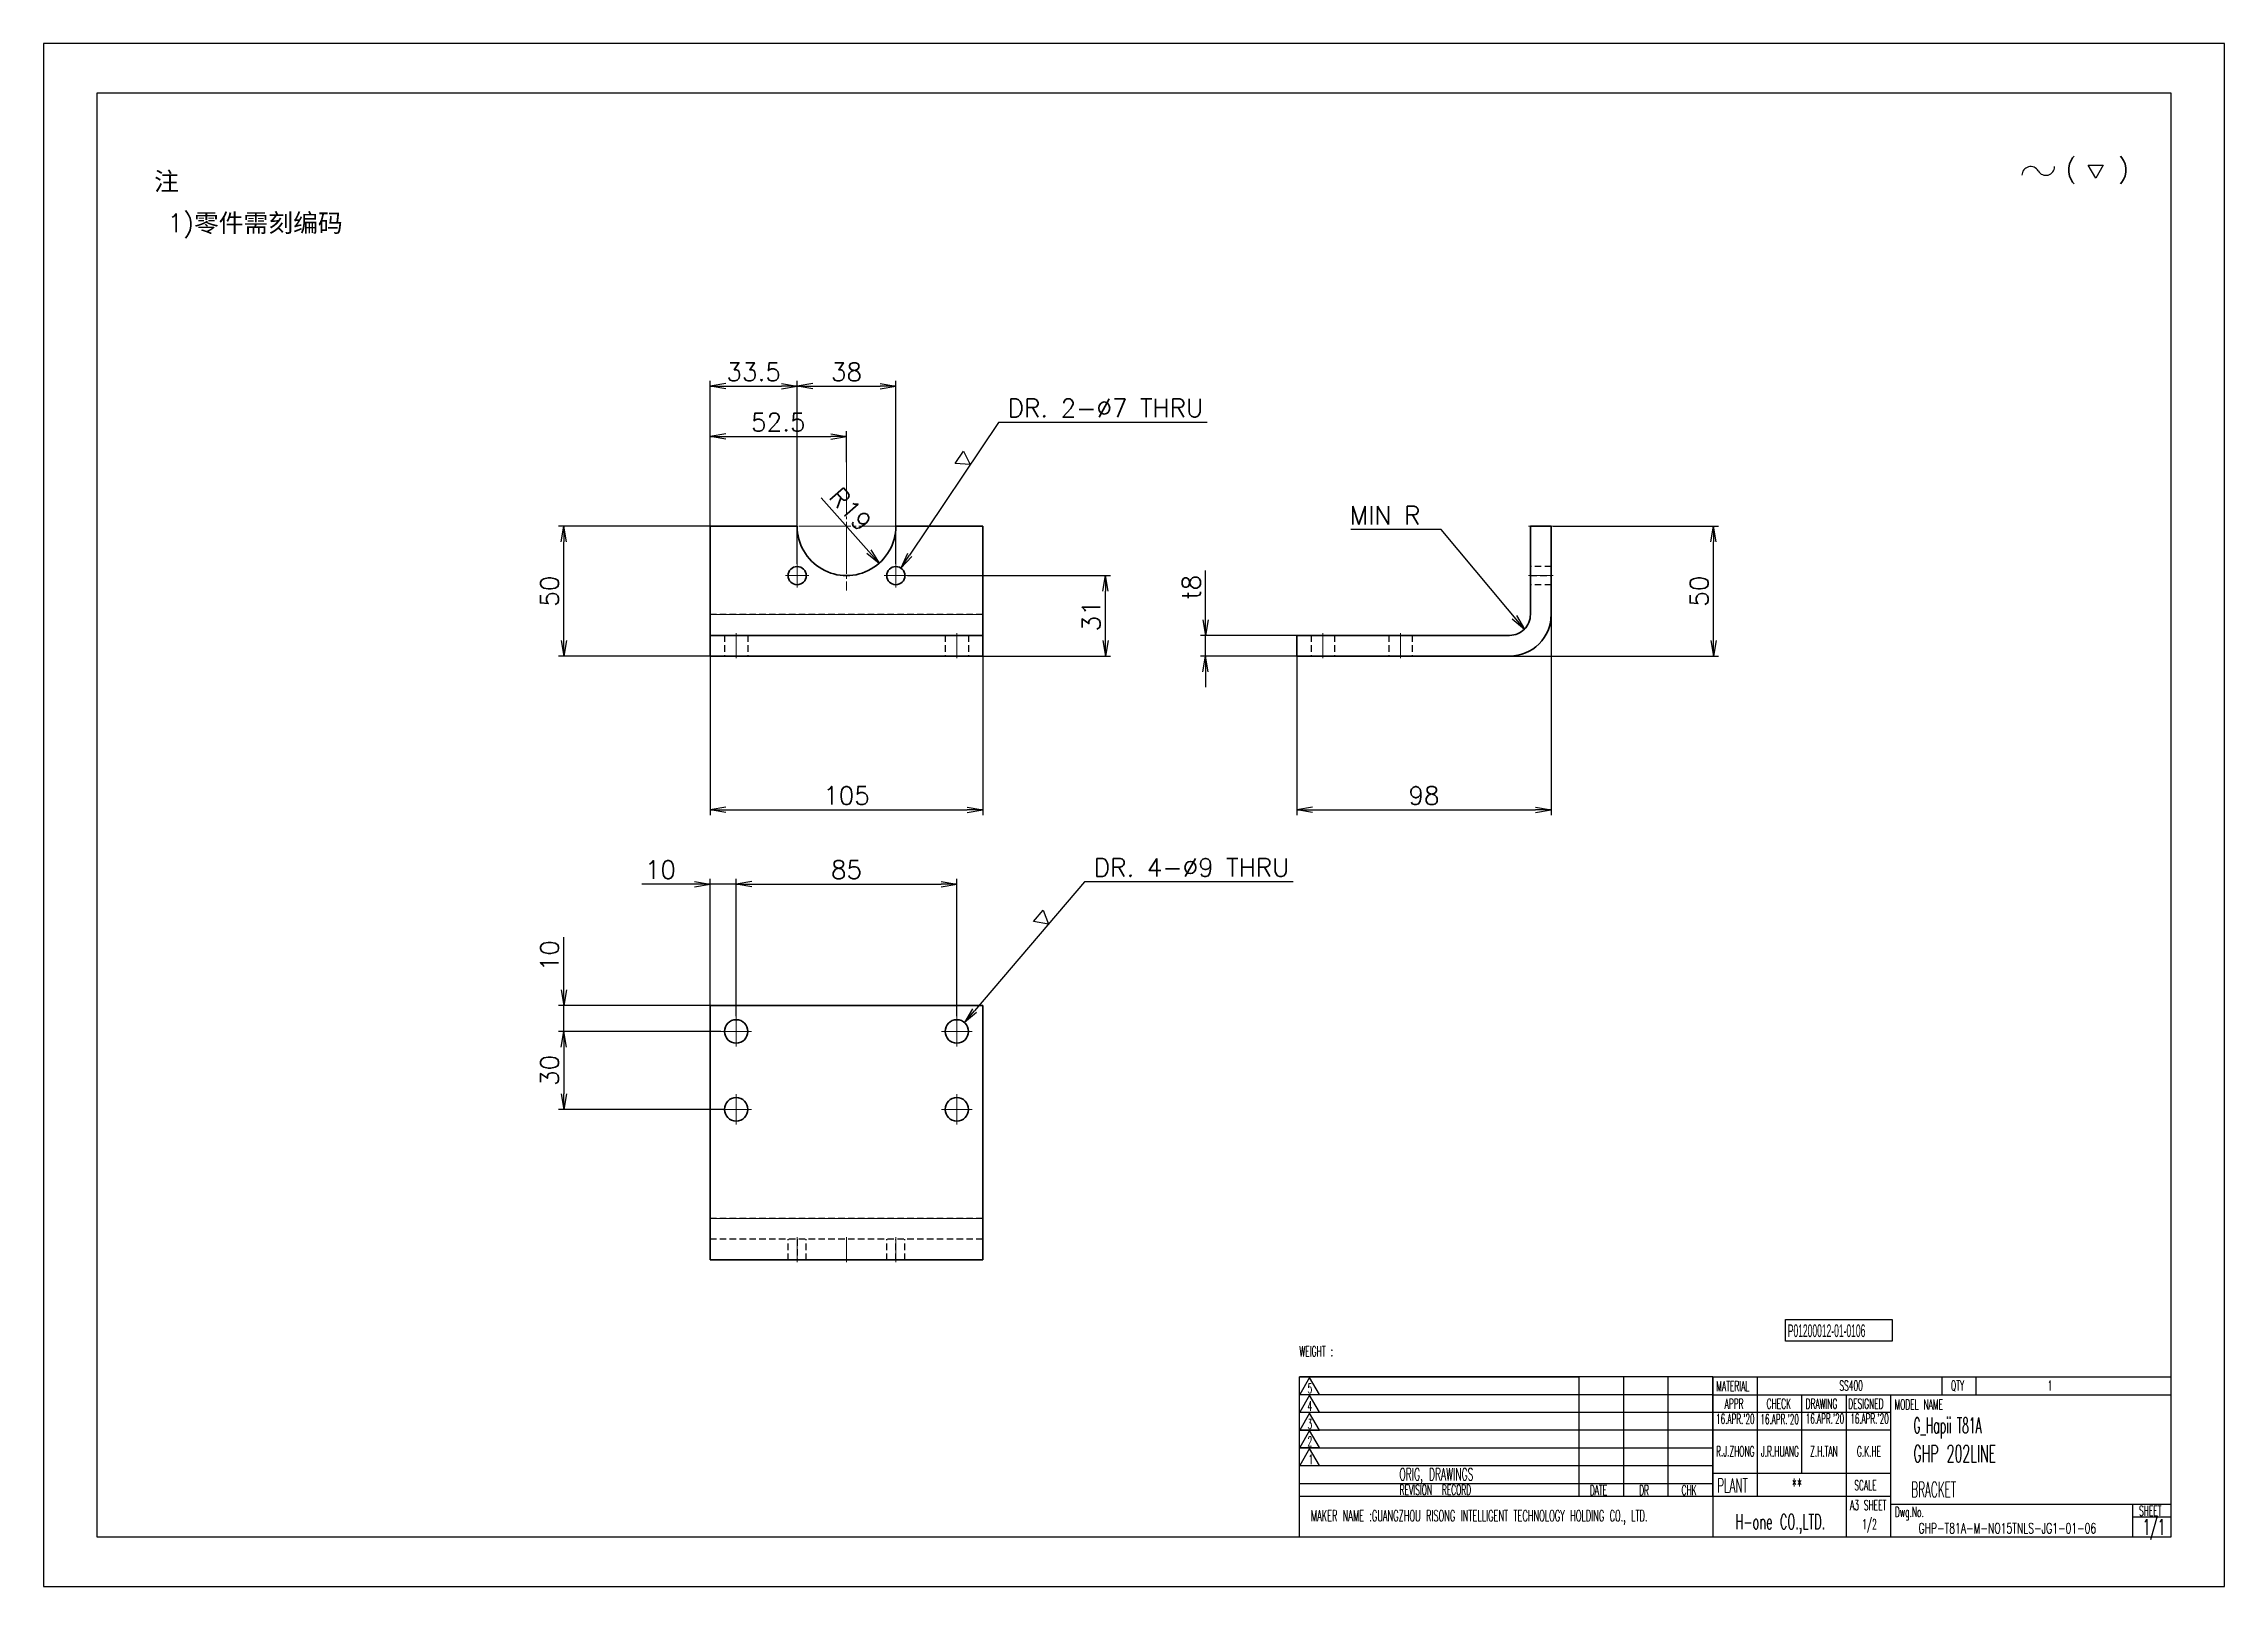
# Model space of a CAD drawing. Header units: millimetres. Extents: x -10155 to 20189, y -25550 to -22580.
# Drawn here: x 3480 to 4320, y -25548 to -24954 of the extents above; entities that cross this region are included whole.
import ezdxf
from ezdxf.enums import TextEntityAlignment as Align

# ---------------------------------------------------------------- set-up
doc = ezdxf.new("R2010")
doc.units = ezdxf.units.MM
doc.linetypes.add('CENTER-HOKUTO', pattern=[23, 20, -1, 1, -1])
doc.linetypes.add('HIDDEN-HOKUTO', pattern=[3.8, 2.5, -1.3])
doc.layers.add('AM_7', color=2, linetype='CENTER-HOKUTO', lineweight=30)
doc.layers.add('AM_HID', color=1, linetype='HIDDEN-HOKUTO', lineweight=25)
doc.layers.add('title_frame', color=7, linetype='Continuous')
doc.layers.add('word_dim', color=253, linetype='Continuous')
doc.styles.add('MX_NOTE_STANDARD', font='txt.shx', dxfattribs={"bigfont": 'bigfont.shx'})
doc.styles.get("Standard").update_dxf_attribs({"font": 'romans.shx', "bigfont": 'bigfont.shx'})
doc.dimstyles.new('RS1-2', dxfattribs={"dimscale": 2, "dimtxt": 3.5, "dimasz": 3, "dimexe": 1, "dimexo": 0, "dimgap": 1, "dimtad": 3, "dimdsep": 46, "dimtxsty": 'Standard', "dimblk1": 'OPEN', "dimblk2": 'OPEN', "dimsah": 1, "dimcen": 0, "dimclrd": 256, "dimclre": 256, "dimclrt": 3, "dimazin": 2, "dimtfac": 1, "dimtmove": 0, "dimatfit": 3, "dimldrblk": 'OPEN', "dimfxl": 0, "dimtolj": 1, "dimtzin": 0, "dimarcsym": 0})

msp = doc.modelspace()

# ---------------------------------------------------------------- texts
at = {"ltscale": 2, "char_height": 7, "attachment_point": 1}
for s, insert, width in [('{\\fSimSun|b0|i0|c134|p2;\\C3;注}', (3522.551, -25003.049), 20.72938), ('{\\Fromans,bigfont|c134;\\C3;1)\\fSimSun|b0|i0|c134|p2;零件需刻编码}', (3527.682, -25019.065), 193.81227)]:
    msp.add_mtext(s, dxfattribs=dict(at, insert=insert, width=width))
at = {"linetype": 'Continuous', "insert": (4200.272, -25486.57), "char_height": 6, "width": 101.8, "attachment_point": 4}
msp.add_mtext('{\\W0.5;\\C3;G_Hapii T81A}', dxfattribs=at)
at = {"color": 3, "linetype": 'Continuous', "insert": (4202.166, -25523.146), "char_height": 4, "width": 92.82843, "attachment_point": 1}
msp.add_mtext('{\\W0.65;GHP-T81A-M-NO15TNLS-JG1-01-06}', dxfattribs=at)
at = {"layer": 'title_frame', "color": 3, "style": 'MX_NOTE_STANDARD'}
for s, height, width, p in [('WEIGHT :', 3.92, 0.545, (3963.716, -25458.978)), ('MATERIAL', 3.8667, 0.545, (4124.262, -25472.333)), ('SS400', 3.8667, 0.545, (4171.665, -25472.166)), ('QTY', 3.8667, 0.545, (4214.664, -25472.166)), ('1', 3.867, 0.545, (4251.92, -25472.166)), ('5', 3.759, 0.545, (3966.838, -25473.181)), ('4', 3.759, 0.545, (3966.838, -25479.997)), ('APPR', 3.8667, 0.545, (4127.453, -25479.137)), ('CHECK', 3.8667, 0.545, (4143.645, -25479.137)), ('DRAWING', 3.8667, 0.545, (4158.684, -25479.137)), ('DESIGNED', 3.8667, 0.545, (4175.067, -25479.137)), ('MODEL NAME', 3.8667, 0.545, (4192.924, -25479.432)), ('3', 3.759, 0.545, (3966.838, -25486.915)), ("16.APR.'20", 3.8, 0.5341, (4124.212, -25484.963)), ("16.APR.'20", 3.8, 0.5341, (4141.269, -25485.05)), ("16.APR.'20", 3.8, 0.5341, (4158.734, -25484.831)), ("16.APR.'20", 3.8, 0.5341, (4175.884, -25484.831)), ('2', 3.759, 0.545, (3966.838, -25493.604)), ('GHP 202LINE', 6.6, 0.5341, (4200.195, -25499.708)), ('1', 3.759, 0.545, (3967.231, -25500.522)), ('ORIG, DRAWINGS', 4.72595, 0.545, (4002.216, -25506.733)), ('REVISION  RECORD', 3.86669, 0.545, (4002.316, -25512.296)), ('DATE', 3.8667, 0.545, (4075.542, -25512.455)), ('DR', 3.8667, 0.545, (4094.53, -25512.476)), ('CHK', 3.8667, 0.545, (4110.884, -25512.41)), ('PLANT', 5.3704, 0.545, (4124.59, -25511.422)), ('**', 5.3704, 0.545, (4153.304, -25511.422)), ('SCALE', 3.8667, 0.545, (4177.419, -25510.541)), ('BRACKET', 5.88, 0.5, (4199.368, -25513.192)), ('MAKER NAME :GUANGZHOU RISONG INTELLIGENT TECHNOLOGY HOLDING CO., LTD.', 4.32, 0.5341, (3968.116, -25522.478)), ('A3 SHEET', 3.8667, 0.545, (4175.777, -25518.176)), ('Dwg.No.', 3.8667, 0.545, (4193.096, -25520.814)), ('SHEET', 3.8667, 0.545, (4287.098, -25520.355)), ('H-one CO.,LTD.', 5.88, 0.545, (4131.63, -25525.573)), ('1/2', 3.8667, 0.545, (4180.481, -25525.535)), ('1/1', 6, 0.5341, (4288.532, -25527.659))]:
    msp.add_text(s, height=height, dxfattribs=dict(at, width=width)).set_placement(p)
at = {"layer": 'title_frame', "color": 3, "style": 'MX_NOTE_STANDARD', "width": 0.5341}
for s, p in [('R.J.ZHONG', (4131.582, -25498.701)), ('J.R.HUANG', (4148.772, -25498.744)), ('Z.H.TAN', (4165.731, -25498.737)), ('G.K.HE', (4183.072, -25498.744))]:
    msp.add_text(s, height=3.9456, dxfattribs=at).set_placement(p, align=Align.BOTTOM_CENTER)
at = {"layer": 'title_frame', "color": 3, "insert": (4151.801, -25446.652), "char_height": 4.9, "width": 8.2214, "attachment_point": 1, "style": 'MX_NOTE_STANDARD'}
msp.add_mtext('{\\f3 of 9 Barcode|b0|i0|c0|p82;\\W0.5;P01200012-\\f3 of 9 Barcode|b0|i0|c134|p82;01-0106}', dxfattribs=at)
at = {"layer": 'word_dim', "color": 3, "linetype": 'Continuous', "ltscale": 2, "insert": (4010.299, -25138.66), "char_height": 7, "width": 71.36262, "attachment_point": 9}
msp.add_mtext('\\PMIN R', dxfattribs=at)

# ---------------------------------------------------------------- blocks, each defined once
blk = doc.blocks.new('shiage0')
at = {"layer": 'word_dim', "color": 3, "linetype": 'Continuous'}
for centre, start, end in [((1.69, 0), 30, 180), ((4.61, 1.69), 210, 0)]:
    blk.add_arc(centre, 1.69, start, end, dxfattribs=at)
blk = doc.blocks.new('12')
at = {"layer": 'title_frame', "color": 3, "linetype": 'Continuous'}
blk.add_lwpolyline([(20.46, 3.03), (19.01, 5.53), (21.9, 5.53)], close=True, dxfattribs=at)
blk.add_blockref('shiage0', (6.23, 3.56), dxfattribs=at)
blk.add_text('(   )', height=3.5, dxfattribs=at).set_placement((14.64, 3.08))
blk = doc.blocks.new('_Open')
at = {"color": 0, "lineweight": -2}
for p, q in [((-1, 0.17), (0, 0)), ((-1, -0.17), (0, 0)), ((0, 0), (-1, 0))]:
    blk.add_line(p, q, dxfattribs=at)
blk = doc.blocks.new('*D391')
at = {"layer": 'DEFPOINTS', "color": 0, "linetype": 'Continuous', "ltscale": 2}
for p in [(4060.66, -25168.11), (3962.66, -25189.36), (4060.66, -25248.55)]:
    blk.add_point(p, dxfattribs=at)
at = {"layer": 'word_dim', "linetype": 'Continuous', "lineweight": -2, "ltscale": 2}
for p, q in [((4060.66, -25168.11), (4060.66, -25250.55)), ((3962.66, -25189.36), (3962.66, -25250.55)), ((3968.66, -25248.55), (4054.66, -25248.55))]:
    blk.add_line(p, q, dxfattribs=at)
at = {"layer": 'word_dim', "linetype": 'Continuous', "lineweight": -2, "ltscale": 2, "xscale": 6, "yscale": 6, "zscale": 6, "rotation": 180}
blk.add_blockref('_Open', (3962.66, -25248.55), dxfattribs=at)
at = {"layer": 'word_dim', "linetype": 'Continuous', "lineweight": -2, "ltscale": 2, "xscale": 6, "yscale": 6, "zscale": 6}
blk.add_blockref('_Open', (4060.66, -25248.55), dxfattribs=at)
at = {"layer": 'word_dim', "color": 3, "linetype": 'Continuous', "ltscale": 2, "insert": (4011.66, -25243.05), "char_height": 7, "attachment_point": 5}
blk.add_mtext('\\A1;98', dxfattribs=at)
blk = doc.blocks.new('*D392')
at = {"layer": 'DEFPOINTS', "color": 0, "linetype": 'Continuous', "ltscale": 2}
for p in [(3927.53, -25181.36), (3962.66, -25181.36), (3962.66, -25189.36)]:
    blk.add_point(p, dxfattribs=at)
at = {"layer": 'word_dim', "linetype": 'Continuous', "lineweight": -2, "ltscale": 2}
for p, q in [((3927.53, -25175.36), (3927.53, -25156.36)), ((3962.66, -25181.36), (3925.53, -25181.36)), ((3927.53, -25189.36), (3927.53, -25181.36)), ((3962.66, -25189.36), (3925.53, -25189.36)), ((3927.53, -25195.36), (3927.53, -25201.36))]:
    blk.add_line(p, q, dxfattribs=at)
at = {"layer": 'word_dim', "linetype": 'Continuous', "lineweight": -2, "ltscale": 2, "xscale": 6, "yscale": 6, "zscale": 6}
for p, rotation in [((3927.53, -25181.36), 270), ((3927.53, -25189.36), 90)]:
    blk.add_blockref('_Open', p, dxfattribs=dict(at, rotation=rotation))
at = {"layer": 'word_dim', "color": 3, "linetype": 'Continuous', "ltscale": 2, "insert": (3922.03, -25162.86), "char_height": 7, "attachment_point": 5, "rotation": 90}
blk.add_mtext('\\A1;t8', dxfattribs=at)
blk = doc.blocks.new('*D393')
at = {"layer": 'DEFPOINTS', "color": 0, "linetype": 'Continuous', "ltscale": 2}
for p in [(4061.46, -25139.36), (4123.17, -25139.36), (4035.02, -25189.36)]:
    blk.add_point(p, dxfattribs=at)
at = {"layer": 'word_dim', "linetype": 'Continuous', "lineweight": -2, "ltscale": 2}
for p, q in [((4061.46, -25139.36), (4125.17, -25139.36)), ((4123.17, -25183.36), (4123.17, -25145.36)), ((4035.02, -25189.36), (4125.17, -25189.36))]:
    blk.add_line(p, q, dxfattribs=at)
at = {"layer": 'word_dim', "linetype": 'Continuous', "lineweight": -2, "ltscale": 2, "xscale": 6, "yscale": 6, "zscale": 6}
for p, rotation in [((4123.17, -25139.36), 90), ((4123.17, -25189.36), 270)]:
    blk.add_blockref('_Open', p, dxfattribs=dict(at, rotation=rotation))
at = {"layer": 'word_dim', "color": 3, "linetype": 'Continuous', "ltscale": 2, "insert": (4117.67, -25164.36), "char_height": 7, "attachment_point": 5, "rotation": 90}
blk.add_mtext('\\A1;50', dxfattribs=at)
blk = doc.blocks.new('*D394')
at = {"layer": 'DEFPOINTS', "color": 0, "linetype": 'Continuous', "ltscale": 2}
for p in [(3736.72, -25189.36), (3841.72, -25189.36), (3841.72, -25248.55)]:
    blk.add_point(p, dxfattribs=at)
at = {"layer": 'word_dim', "linetype": 'Continuous', "lineweight": -2, "ltscale": 2}
for p, q in [((3736.72, -25189.36), (3736.72, -25250.55)), ((3841.72, -25189.36), (3841.72, -25250.55)), ((3742.72, -25248.55), (3835.72, -25248.55))]:
    blk.add_line(p, q, dxfattribs=at)
at = {"layer": 'word_dim', "linetype": 'Continuous', "lineweight": -2, "ltscale": 2, "xscale": 6, "yscale": 6, "zscale": 6, "rotation": 180}
blk.add_blockref('_Open', (3736.72, -25248.55), dxfattribs=at)
at = {"layer": 'word_dim', "linetype": 'Continuous', "lineweight": -2, "ltscale": 2, "xscale": 6, "yscale": 6, "zscale": 6}
blk.add_blockref('_Open', (3841.72, -25248.55), dxfattribs=at)
at = {"layer": 'word_dim', "color": 3, "linetype": 'Continuous', "ltscale": 2, "insert": (3789.22, -25243.05), "char_height": 7, "attachment_point": 5}
blk.add_mtext('\\A1;105', dxfattribs=at)
blk = doc.blocks.new('*D395')
at = {"layer": 'DEFPOINTS', "color": 0, "linetype": 'Continuous', "ltscale": 2}
for p in [(3680.35, -25139.36), (3736.72, -25139.36), (3736.72, -25189.36)]:
    blk.add_point(p, dxfattribs=at)
at = {"layer": 'word_dim', "linetype": 'Continuous', "lineweight": -2, "ltscale": 2}
for p, q in [((3736.72, -25139.36), (3678.35, -25139.36)), ((3680.35, -25183.36), (3680.35, -25145.36)), ((3736.72, -25189.36), (3678.35, -25189.36))]:
    blk.add_line(p, q, dxfattribs=at)
at = {"layer": 'word_dim', "linetype": 'Continuous', "lineweight": -2, "ltscale": 2, "xscale": 6, "yscale": 6, "zscale": 6}
for p, rotation in [((3680.35, -25139.36), 90), ((3680.35, -25189.36), 270)]:
    blk.add_blockref('_Open', p, dxfattribs=dict(at, rotation=rotation))
at = {"layer": 'word_dim', "color": 3, "linetype": 'Continuous', "ltscale": 2, "insert": (3674.85, -25164.36), "char_height": 7, "attachment_point": 5, "rotation": 90}
blk.add_mtext('\\A1;50', dxfattribs=at)
blk = doc.blocks.new('*D396')
at = {"layer": 'DEFPOINTS', "color": 0, "linetype": 'Continuous', "ltscale": 2}
for p in [(3812.77, -25158.36), (3888.96, -25158.36), (3841.72, -25189.36)]:
    blk.add_point(p, dxfattribs=at)
at = {"layer": 'word_dim', "linetype": 'Continuous', "lineweight": -2, "ltscale": 2}
for p, q in [((3812.77, -25158.36), (3890.96, -25158.36)), ((3888.96, -25183.36), (3888.96, -25164.36)), ((3841.72, -25189.36), (3890.96, -25189.36))]:
    blk.add_line(p, q, dxfattribs=at)
at = {"layer": 'word_dim', "linetype": 'Continuous', "lineweight": -2, "ltscale": 2, "xscale": 6, "yscale": 6, "zscale": 6}
for p, rotation in [((3888.96, -25158.36), 90), ((3888.96, -25189.36), 270)]:
    blk.add_blockref('_Open', p, dxfattribs=dict(at, rotation=rotation))
at = {"layer": 'word_dim', "color": 3, "linetype": 'Continuous', "ltscale": 2, "insert": (3883.46, -25173.86), "char_height": 7, "attachment_point": 5, "rotation": 90}
blk.add_mtext('\\A1;31', dxfattribs=at)
blk = doc.blocks.new('*D397')
at = {"layer": 'DEFPOINTS', "color": 0, "linetype": 'Continuous', "ltscale": 2}
for p in [(3770.22, -25085.43), (3736.72, -25139.36), (3770.22, -25153.81)]:
    blk.add_point(p, dxfattribs=at)
at = {"layer": 'word_dim', "linetype": 'Continuous', "lineweight": -2, "ltscale": 2}
for p, q in [((3736.72, -25139.36), (3736.72, -25083.43)), ((3742.72, -25085.43), (3764.22, -25085.43)), ((3770.22, -25153.81), (3770.22, -25083.43))]:
    blk.add_line(p, q, dxfattribs=at)
at = {"layer": 'word_dim', "linetype": 'Continuous', "lineweight": -2, "ltscale": 2, "xscale": 6, "yscale": 6, "zscale": 6, "rotation": 180}
blk.add_blockref('_Open', (3736.72, -25085.43), dxfattribs=at)
at = {"layer": 'word_dim', "linetype": 'Continuous', "lineweight": -2, "ltscale": 2, "xscale": 6, "yscale": 6, "zscale": 6}
blk.add_blockref('_Open', (3770.22, -25085.43), dxfattribs=at)
at = {"layer": 'word_dim', "color": 3, "linetype": 'Continuous', "ltscale": 2, "insert": (3753.47, -25079.93), "char_height": 7, "attachment_point": 5}
blk.add_mtext('\\A1;33.5', dxfattribs=at)
blk = doc.blocks.new('*D398')
at = {"layer": 'DEFPOINTS', "color": 0, "linetype": 'Continuous', "ltscale": 2}
for p in [(3808.22, -25085.43), (3770.22, -25153.81), (3808.22, -25153.81)]:
    blk.add_point(p, dxfattribs=at)
at = {"layer": 'word_dim', "linetype": 'Continuous', "lineweight": -2, "ltscale": 2}
for p, q in [((3770.22, -25153.81), (3770.22, -25083.43)), ((3776.22, -25085.43), (3802.22, -25085.43)), ((3808.22, -25153.81), (3808.22, -25083.43))]:
    blk.add_line(p, q, dxfattribs=at)
at = {"layer": 'word_dim', "linetype": 'Continuous', "lineweight": -2, "ltscale": 2, "xscale": 6, "yscale": 6, "zscale": 6, "rotation": 180}
blk.add_blockref('_Open', (3770.22, -25085.43), dxfattribs=at)
at = {"layer": 'word_dim', "linetype": 'Continuous', "lineweight": -2, "ltscale": 2, "xscale": 6, "yscale": 6, "zscale": 6}
blk.add_blockref('_Open', (3808.22, -25085.43), dxfattribs=at)
at = {"layer": 'word_dim', "color": 3, "linetype": 'Continuous', "ltscale": 2, "insert": (3789.22, -25079.93), "char_height": 7, "attachment_point": 5}
blk.add_mtext('\\A1;38', dxfattribs=at)
blk = doc.blocks.new('*D399')
at = {"layer": 'DEFPOINTS', "color": 0, "linetype": 'Continuous', "ltscale": 2}
for p in [(3789.22, -25104.79), (3789.22, -25114.66), (3736.72, -25139.36)]:
    blk.add_point(p, dxfattribs=at)
at = {"layer": 'word_dim', "linetype": 'Continuous', "lineweight": -2, "ltscale": 2}
for p, q in [((3736.72, -25139.36), (3736.72, -25102.79)), ((3742.72, -25104.79), (3783.22, -25104.79)), ((3789.22, -25114.66), (3789.22, -25102.79))]:
    blk.add_line(p, q, dxfattribs=at)
at = {"layer": 'word_dim', "linetype": 'Continuous', "lineweight": -2, "ltscale": 2, "xscale": 6, "yscale": 6, "zscale": 6, "rotation": 180}
blk.add_blockref('_Open', (3736.72, -25104.79), dxfattribs=at)
at = {"layer": 'word_dim', "linetype": 'Continuous', "lineweight": -2, "ltscale": 2, "xscale": 6, "yscale": 6, "zscale": 6}
blk.add_blockref('_Open', (3789.22, -25104.79), dxfattribs=at)
at = {"layer": 'word_dim', "color": 3, "linetype": 'Continuous', "ltscale": 2, "insert": (3762.97, -25099.29), "char_height": 7, "attachment_point": 5}
blk.add_mtext('\\A1;52.5', dxfattribs=at)
blk = doc.blocks.new('*D400')
at = {"layer": 'DEFPOINTS', "color": 0, "linetype": 'Continuous', "ltscale": 2}
for p in [(3789.22, -25139.36), (3801.87, -25153.54)]:
    blk.add_point(p, dxfattribs=at)
at = {"layer": 'word_dim', "linetype": 'Continuous', "lineweight": -2, "ltscale": 2}
blk.add_line((3779.46, -25128.42), (3797.88, -25149.06), dxfattribs=at)
at = {"layer": 'word_dim', "linetype": 'Continuous', "lineweight": -2, "ltscale": 2, "xscale": 6, "yscale": 6, "zscale": 6, "rotation": 311.7435902242366}
blk.add_blockref('_Open', (3801.87, -25153.54), dxfattribs=at)
at = {"layer": 'word_dim', "color": 3, "linetype": 'Continuous', "ltscale": 2, "insert": (3790.77, -25132.84), "char_height": 7, "attachment_point": 5, "rotation": 311.74359}
blk.add_mtext('\\A1;R19', dxfattribs=at)
blk = doc.blocks.new('*D401')
at = {"layer": 'DEFPOINTS', "color": 0, "linetype": 'Continuous', "ltscale": 2}
for p in [(3810.17, -25155.45), (3806.27, -25161.27)]:
    blk.add_point(p, dxfattribs=at)
at = {"layer": 'word_dim', "linetype": 'Continuous', "lineweight": -2, "ltscale": 2}
for p, q in [((3847.76, -25099.35), (3813.51, -25150.47)), ((3928.16, -25099.35), (3847.76, -25099.35))]:
    blk.add_line(p, q, dxfattribs=at)
at = {"layer": 'word_dim', "linetype": 'Continuous', "lineweight": -2, "ltscale": 2, "xscale": 6, "yscale": 6, "zscale": 6, "rotation": 236.1779043130994}
blk.add_blockref('_Open', (3810.17, -25155.45), dxfattribs=at)
at = {"layer": 'word_dim', "color": 3, "linetype": 'Continuous', "ltscale": 2, "insert": (3888.96, -25093.85), "char_height": 7, "attachment_point": 5}
blk.add_mtext('\\A1;DR. 2-∅7 THRU', dxfattribs=at)
blk = doc.blocks.new('shiage1')
at = {"layer": 'word_dim', "color": 3, "linetype": 'Continuous'}
for p, q in [((0, 0), (-1.44, 2.5)), ((-1.44, 2.5), (1.44, 2.5)), ((1.44, 2.5), (0, 0))]:
    blk.add_line(p, q, dxfattribs=at)
blk = doc.blocks.new('*D402')
at = {"layer": 'DEFPOINTS', "color": 0, "linetype": 'Continuous', "ltscale": 2}
for p in [(3746.72, -25277.11), (3736.72, -25323.87), (3746.72, -25328.02)]:
    blk.add_point(p, dxfattribs=at)
at = {"layer": 'word_dim', "linetype": 'Continuous', "lineweight": -2, "ltscale": 2}
for p, q in [((3736.72, -25323.87), (3736.72, -25275.11)), ((3746.72, -25328.02), (3746.72, -25275.11)), ((3730.72, -25277.11), (3710.39, -25277.11)), ((3746.72, -25277.11), (3736.72, -25277.11)), ((3752.72, -25277.11), (3758.72, -25277.11))]:
    blk.add_line(p, q, dxfattribs=at)
at = {"layer": 'word_dim', "linetype": 'Continuous', "lineweight": -2, "ltscale": 2, "xscale": 6, "yscale": 6, "zscale": 6}
blk.add_blockref('_Open', (3736.72, -25277.11), dxfattribs=at)
at = {"layer": 'word_dim', "linetype": 'Continuous', "lineweight": -2, "ltscale": 2, "xscale": 6, "yscale": 6, "zscale": 6, "rotation": 180}
blk.add_blockref('_Open', (3746.72, -25277.11), dxfattribs=at)
at = {"layer": 'word_dim', "color": 3, "linetype": 'Continuous', "ltscale": 2, "insert": (3717.55, -25271.61), "char_height": 7, "attachment_point": 5}
blk.add_mtext('\\A1;10', dxfattribs=at)
blk = doc.blocks.new('*D403')
at = {"layer": 'DEFPOINTS', "color": 0, "linetype": 'Continuous', "ltscale": 2}
for p in [(3831.72, -25277.11), (3746.72, -25328.02), (3831.72, -25328.02)]:
    blk.add_point(p, dxfattribs=at)
at = {"layer": 'word_dim', "linetype": 'Continuous', "lineweight": -2, "ltscale": 2}
for p, q in [((3746.72, -25328.02), (3746.72, -25275.11)), ((3831.72, -25328.02), (3831.72, -25275.11)), ((3752.72, -25277.11), (3825.72, -25277.11))]:
    blk.add_line(p, q, dxfattribs=at)
at = {"layer": 'word_dim', "linetype": 'Continuous', "lineweight": -2, "ltscale": 2, "xscale": 6, "yscale": 6, "zscale": 6, "rotation": 180}
blk.add_blockref('_Open', (3746.72, -25277.11), dxfattribs=at)
at = {"layer": 'word_dim', "linetype": 'Continuous', "lineweight": -2, "ltscale": 2, "xscale": 6, "yscale": 6, "zscale": 6}
blk.add_blockref('_Open', (3831.72, -25277.11), dxfattribs=at)
at = {"layer": 'word_dim', "color": 3, "linetype": 'Continuous', "ltscale": 2, "insert": (3789.22, -25271.61), "char_height": 7, "attachment_point": 5}
blk.add_mtext('\\A1;85', dxfattribs=at)
blk = doc.blocks.new('*D404')
at = {"layer": 'DEFPOINTS', "color": 0, "linetype": 'Continuous', "ltscale": 2}
for p in [(3736.72, -25323.87), (3680.35, -25333.87), (3740.87, -25333.87)]:
    blk.add_point(p, dxfattribs=at)
at = {"layer": 'word_dim', "linetype": 'Continuous', "lineweight": -2, "ltscale": 2}
for p, q in [((3680.35, -25317.87), (3680.35, -25297.53)), ((3736.72, -25323.87), (3678.35, -25323.87)), ((3680.35, -25333.87), (3680.35, -25323.87)), ((3740.87, -25333.87), (3678.35, -25333.87)), ((3680.35, -25339.87), (3680.35, -25345.87))]:
    blk.add_line(p, q, dxfattribs=at)
at = {"layer": 'word_dim', "linetype": 'Continuous', "lineweight": -2, "ltscale": 2, "xscale": 6, "yscale": 6, "zscale": 6}
for p, rotation in [((3680.35, -25323.87), 270), ((3680.35, -25333.87), 90)]:
    blk.add_blockref('_Open', p, dxfattribs=dict(at, rotation=rotation))
at = {"layer": 'word_dim', "color": 3, "linetype": 'Continuous', "ltscale": 2, "insert": (3674.85, -25304.7), "char_height": 7, "attachment_point": 5, "rotation": 90}
blk.add_mtext('\\A1;10', dxfattribs=at)
blk = doc.blocks.new('*D405')
at = {"layer": 'DEFPOINTS', "color": 0, "linetype": 'Continuous', "ltscale": 2}
for p in [(3740.87, -25333.87), (3680.35, -25363.87), (3742.22, -25363.87)]:
    blk.add_point(p, dxfattribs=at)
at = {"layer": 'word_dim', "linetype": 'Continuous', "lineweight": -2, "ltscale": 2}
for p, q in [((3740.87, -25333.87), (3678.35, -25333.87)), ((3680.35, -25339.87), (3680.35, -25357.87)), ((3742.22, -25363.87), (3678.35, -25363.87))]:
    blk.add_line(p, q, dxfattribs=at)
at = {"layer": 'word_dim', "linetype": 'Continuous', "lineweight": -2, "ltscale": 2, "xscale": 6, "yscale": 6, "zscale": 6}
for p, rotation in [((3680.35, -25333.87), 90), ((3680.35, -25363.87), 270)]:
    blk.add_blockref('_Open', p, dxfattribs=dict(at, rotation=rotation))
at = {"layer": 'word_dim', "color": 3, "linetype": 'Continuous', "ltscale": 2, "insert": (3674.85, -25348.87), "char_height": 7, "attachment_point": 5, "rotation": 90}
blk.add_mtext('\\A1;30', dxfattribs=at)
blk = doc.blocks.new('*D406')
at = {"layer": 'DEFPOINTS', "color": 0, "linetype": 'Continuous', "ltscale": 2}
for p in [(3834.64, -25330.45), (3828.8, -25337.29)]:
    blk.add_point(p, dxfattribs=at)
at = {"layer": 'word_dim', "linetype": 'Continuous', "lineweight": -2, "ltscale": 2}
for p, q in [((3880.94, -25276.23), (3838.54, -25325.88)), ((3961.34, -25276.23), (3880.94, -25276.23))]:
    blk.add_line(p, q, dxfattribs=at)
at = {"layer": 'word_dim', "linetype": 'Continuous', "lineweight": -2, "ltscale": 2, "xscale": 6, "yscale": 6, "zscale": 6, "rotation": 229.5066972334236}
blk.add_blockref('_Open', (3834.64, -25330.45), dxfattribs=at)
at = {"layer": 'word_dim', "color": 3, "linetype": 'Continuous', "ltscale": 2, "insert": (3922.14, -25270.73), "char_height": 7, "attachment_point": 5}
blk.add_mtext('\\A1;DR. 4-∅9 THRU', dxfattribs=at)

# ---------------------------------------------------------------- dimensions: what is measured, and where the dimension line sits
at = {"layer": 'word_dim', "linetype": 'Continuous', "ltscale": 2}
for base, p1, p2, picture, middle in [((3770.222, -25085.427), (3736.722, -25139.362), (3770.222, -25153.812), '*D397', (3753.472, -25079.927)), ((3808.222, -25085.427), (3770.222, -25153.812), (3808.222, -25153.812), '*D398', (3789.222, -25079.927)), ((3789.222, -25104.79), (3736.722, -25139.362), (3789.222, -25114.662), '*D399', (3762.972, -25099.29)), ((4060.663, -25248.546), (3962.663, -25189.362), (4060.663, -25168.113), '*D391', (4011.663, -25243.046)), ((3841.722, -25248.546), (3736.722, -25189.362), (3841.722, -25189.362), '*D394', (3789.222, -25243.046)), ((3831.722, -25277.105), (3746.722, -25328.018), (3831.722, -25328.018), '*D403', (3789.222, -25271.605))]:
    dim = msp.add_linear_dim(base=base, p1=p1, p2=p2, dimstyle='RS1-2', dxfattribs=at)
    dim.commit()
    dim.dimension.update_dxf_attribs({"geometry": picture, "text_midpoint": middle})
for p1, p2, text, picture, middle in [((3806.273, -25161.27), (3810.17, -25155.454), 'DR. 2-<> THRU', '*D401', (3888.96, -25099.349)), ((3828.799, -25337.29), (3834.644, -25330.446), 'DR. 4-<> THRU', '*D406', (3922.137, -25276.23))]:
    dim = msp.add_diameter_dim_2p(p1=p1, p2=p2, text=text, dimstyle='RS1-2', override={"dimtoh": 1, "dimtofl": 0}, dxfattribs=at)
    dim.commit()
    dim.dimension.update_dxf_attribs({"geometry": picture, "text_midpoint": middle, "dimtype": 163})
dim = msp.add_radius_dim(center=(3789.222, -25139.362), mpoint=(3801.872, -25153.538), dimstyle='RS1-2', dxfattribs=at)
dim.commit()
dim.dimension.update_dxf_attribs({"geometry": '*D400', "text_midpoint": (3786.669, -25136.502), "dimtype": 164})
for base, p1, p2, picture, middle in [((3680.353, -25139.362), (3736.722, -25189.362), (3736.722, -25139.362), '*D395', (3674.853, -25164.362)), ((4123.165, -25139.362), (4035.016, -25189.362), (4061.463, -25139.362), '*D393', (4117.665, -25164.362)), ((3888.963, -25158.362), (3841.722, -25189.362), (3812.771, -25158.362), '*D396', (3883.463, -25173.862)), ((3680.353, -25363.868), (3740.871, -25333.868), (3742.222, -25363.868), '*D405', (3674.853, -25348.868))]:
    dim = msp.add_linear_dim(base=base, p1=p1, p2=p2, angle=90, dimstyle='RS1-2', dxfattribs=at)
    dim.commit()
    dim.dimension.update_dxf_attribs({"geometry": picture, "text_midpoint": middle})
dim = msp.add_linear_dim(base=(3927.531, -25181.362), p1=(3962.663, -25189.362), p2=(3962.663, -25181.362), angle=90, text='t<>', dimstyle='RS1-2', dxfattribs=at)
dim.commit()
dim.dimension.update_dxf_attribs({"geometry": '*D392', "text_midpoint": (3922.031, -25162.862)})
dim = msp.add_linear_dim(base=(3746.722, -25277.105), p1=(3736.722, -25323.868), p2=(3746.722, -25328.018), dimstyle='RS1-2', dxfattribs=at)
dim.commit()
dim.dimension.update_dxf_attribs({"geometry": '*D402', "text_midpoint": (3717.555, -25277.105), "dimtype": 160})
dim = msp.add_linear_dim(base=(3680.353, -25333.868), p1=(3736.722, -25323.868), p2=(3740.871, -25333.868), angle=90, dimstyle='RS1-2', dxfattribs=at)
dim.commit()
dim.dimension.update_dxf_attribs({"geometry": '*D404', "text_midpoint": (3680.353, -25304.701), "dimtype": 160})

# ---------------------------------------------------------------- linework, layer by layer
at = {"color": 7, "lineweight": 35}
for p, q in [((3736.722, -25139.362), (3770.222, -25139.362)), ((3736.722, -25173.362), (3736.722, -25139.362)), ((3808.222, -25139.362), (3841.722, -25139.362)), ((3841.722, -25173.362), (3841.722, -25139.362)), ((4052.663, -25173.362), (4052.663, -25139.362)), ((4060.663, -25139.362), (4060.663, -25173.362)), ((3841.722, -25181.362), (3736.722, -25181.362)), ((3962.663, -25181.362), (4044.663, -25181.362)), ((3841.722, -25189.362), (3736.722, -25189.362)), ((4044.663, -25189.362), (3962.663, -25189.362)), ((3841.722, -25323.868), (3736.722, -25323.868)), ((3736.722, -25405.868), (3736.722, -25323.868)), ((3841.722, -25405.868), (3841.722, -25323.868)), ((3841.722, -25421.868), (3736.722, -25421.868))]:
    msp.add_line(p, q, dxfattribs=at)
at = {"color": 7, "lineweight": 35, "ltscale": 0.2}
for p, q in [((4060.663, -25139.362), (4052.663, -25139.362)), ((3736.722, -25173.362), (3736.722, -25181.362)), ((3841.722, -25173.362), (3841.722, -25181.362)), ((3736.722, -25189.362), (3736.722, -25181.362)), ((3841.722, -25189.362), (3841.722, -25181.362)), ((3962.663, -25189.362), (3962.663, -25181.362))]:
    msp.add_line(p, q, dxfattribs=at)
at = {"color": 7, "lineweight": 13}
for p, q in [((3841.722, -25173.362), (3736.722, -25173.362)), ((3841.722, -25405.868), (3736.722, -25405.868))]:
    msp.add_line(p, q, dxfattribs=at)
at = {"color": 7, "lineweight": 35, "ltscale": 0.4}
for p, q in [((3736.722, -25405.868), (3736.722, -25421.868)), ((3841.722, -25405.868), (3841.722, -25421.868))]:
    msp.add_line(p, q, dxfattribs=at)
at = {"color": 7, "lineweight": 35}
for centre, radius in [((3770.222, -25158.362), 3.5), ((3808.222, -25158.362), 3.5), ((3746.722, -25333.868), 4.5), ((3831.722, -25333.868), 4.5), ((3746.722, -25363.868), 4.5), ((3831.722, -25363.868), 4.5)]:
    msp.add_circle(centre, radius, dxfattribs=at)
for centre, radius, start in [((3789.222, -25139.362), 19, 179.999995), ((4044.663, -25173.362), 16, 269.999997), ((4044.663, -25173.362), 8, 269.999997)]:
    msp.add_arc(centre, radius, start, 0, dxfattribs=at)
at = {"layer": 'AM_7', "lineweight": 13}
for p, q in [((3789.222, -25114.662), (3789.222, -25164.062)), ((3813.922, -25139.362), (3764.521, -25139.362)), ((4051.863, -25139.362), (4061.463, -25139.362)), ((3770.222, -25153.812), (3770.222, -25162.912)), ((3808.222, -25153.812), (3808.222, -25162.912)), ((3774.771, -25158.362), (3765.672, -25158.362)), ((3812.771, -25158.362), (3803.672, -25158.362)), ((4061.463, -25158.362), (4051.862, -25158.362)), ((3746.722, -25180.562), (3746.722, -25190.163)), ((3831.722, -25180.562), (3831.722, -25190.163)), ((3972.663, -25180.562), (3972.663, -25190.163)), ((4002.663, -25180.562), (4002.663, -25190.163)), ((3752.572, -25333.868), (3740.871, -25333.868)), ((3746.722, -25328.018), (3746.722, -25339.718)), ((3837.572, -25333.868), (3825.871, -25333.868)), ((3831.722, -25328.018), (3831.722, -25339.718)), ((3746.722, -25358.018), (3746.722, -25369.718)), ((3831.722, -25358.018), (3831.722, -25369.718)), ((3752.572, -25363.868), (3740.871, -25363.868)), ((3837.572, -25363.868), (3825.871, -25363.868)), ((3770.222, -25422.668), (3770.222, -25413.068)), ((3789.222, -25413.068), (3789.222, -25422.668)), ((3808.222, -25422.668), (3808.222, -25413.068))]:
    msp.add_line(p, q, dxfattribs=at)
at = {"layer": 'AM_HID', "color": 1}
for p, q in [((4060.663, -25154.862), (4052.663, -25154.862)), ((4060.663, -25154.862), (4052.663, -25154.862)), ((4052.663, -25158.362), (4060.663, -25158.362)), ((4060.663, -25161.862), (4052.663, -25161.862)), ((4060.663, -25161.862), (4052.663, -25161.862)), ((3841.722, -25173.362), (3736.722, -25173.362)), ((3742.222, -25181.362), (3742.222, -25189.362)), ((3742.222, -25181.362), (3742.222, -25189.362)), ((3751.222, -25181.362), (3751.222, -25189.362)), ((3751.222, -25181.362), (3751.222, -25189.362)), ((3827.222, -25181.362), (3827.222, -25189.362)), ((3827.222, -25181.362), (3827.222, -25189.362)), ((3836.222, -25181.362), (3836.222, -25189.362)), ((3836.222, -25181.362), (3836.222, -25189.362)), ((3968.163, -25181.362), (3968.163, -25189.362)), ((3968.163, -25181.362), (3968.163, -25189.362)), ((3977.163, -25181.362), (3977.163, -25189.362)), ((3977.163, -25181.362), (3977.163, -25189.362)), ((3998.163, -25181.362), (3998.163, -25189.362)), ((3998.163, -25181.362), (3998.163, -25189.362)), ((4007.163, -25181.362), (4007.163, -25189.362)), ((4007.163, -25181.362), (4007.163, -25189.362)), ((3841.722, -25405.868), (3736.722, -25405.868)), ((3841.722, -25413.868), (3736.722, -25413.868)), ((3766.722, -25421.868), (3766.722, -25413.868)), ((3770.222, -25413.868), (3770.222, -25421.868)), ((3773.722, -25421.868), (3773.722, -25413.868)), ((3804.722, -25421.868), (3804.722, -25413.868)), ((3808.222, -25421.868), (3808.222, -25413.868)), ((3811.722, -25421.868), (3811.722, -25413.868))]:
    msp.add_line(p, q, dxfattribs=at)
at = {"layer": 'title_frame'}
for p, q in [((4150.974, -25444.74), (4192.03, -25444.74)), ((4150.974, -25453.141), (4150.974, -25444.74)), ((4192.03, -25444.74), (4192.03, -25453.141)), ((4192.03, -25453.141), (4150.974, -25453.141)), ((3963.668, -25528.61), (3963.668, -25466.87)), ((3963.668, -25466.87), (4071.468, -25466.87)), ((4122.918, -25466.87), (3963.668, -25466.87)), ((3967.628, -25467.112), (3963.869, -25473.623)), ((3971.387, -25473.623), (3967.628, -25467.112)), ((4071.468, -25512.93), (4071.468, -25466.87)), ((4088.618, -25512.93), (4088.618, -25466.87)), ((4088.618, -25512.93), (4088.618, -25466.87)), ((4105.768, -25512.93), (4105.768, -25466.87)), ((4105.768, -25512.93), (4105.768, -25466.87)), ((4122.918, -25466.87), (4122.918, -25473.73)), ((4122.918, -25466.87), (4122.918, -25528.61)), ((4122.918, -25466.87), (4122.918, -25528.61)), ((4122.918, -25512.93), (4122.918, -25466.87)), ((4122.918, -25466.87), (4299.318, -25466.87)), ((4140.068, -25512.93), (4140.068, -25466.87)), ((4211.118, -25466.87), (4211.118, -25473.73)), ((4224.263, -25466.87), (4224.263, -25473.73)), ((4071.468, -25473.73), (3963.668, -25473.73)), ((4122.918, -25473.73), (3963.668, -25473.73)), ((3963.869, -25473.623), (3971.387, -25473.623)), ((3967.628, -25473.928), (3963.869, -25480.439)), ((3971.387, -25480.439), (3967.628, -25473.928)), ((4122.918, -25473.73), (4299.318, -25473.73)), ((4157.218, -25503.921), (4157.218, -25473.73)), ((4174.368, -25528.61), (4174.368, -25473.73)), ((4191.518, -25528.61), (4191.518, -25473.73)), ((4071.468, -25480.59), (3963.668, -25480.59)), ((4122.918, -25480.59), (3963.668, -25480.59)), ((3963.869, -25480.439), (3971.387, -25480.439)), ((3967.628, -25480.845), (3963.869, -25487.357)), ((3971.387, -25487.357), (3967.628, -25480.845)), ((4191.518, -25480.59), (4122.918, -25480.59)), ((4071.468, -25487.45), (3963.668, -25487.45)), ((4122.918, -25487.45), (3963.668, -25487.45)), ((3963.869, -25487.357), (3971.387, -25487.357)), ((3967.628, -25487.535), (3963.869, -25494.046)), ((3971.387, -25494.046), (3967.628, -25487.535)), ((4191.518, -25487.45), (4122.918, -25487.45)), ((4071.468, -25494.31), (3963.668, -25494.31)), ((4122.918, -25494.31), (3963.668, -25494.31)), ((4071.468, -25501.17), (3963.668, -25501.17)), ((4122.918, -25501.17), (3963.668, -25501.17)), ((3963.869, -25494.046), (3971.387, -25494.046)), ((3967.628, -25494.453), (3963.869, -25500.964)), ((3963.869, -25500.964), (3971.387, -25500.964)), ((3971.387, -25500.964), (3967.628, -25494.453)), ((4071.468, -25508.03), (3963.668, -25508.03)), ((4122.918, -25508.03), (3963.668, -25508.03)), ((4122.918, -25503.921), (4191.518, -25503.921)), ((4122.918, -25512.93), (3963.668, -25512.93)), ((4191.518, -25512.93), (4122.918, -25512.93)), ((4191.518, -25515.87), (4299.318, -25515.87)), ((4284.618, -25515.87), (4284.618, -25528.61)), ((4284.618, -25520.77), (4299.318, -25520.77)), ((4299.318, -25528.61), (4191.518, -25528.61))]:
    msp.add_line(p, q, dxfattribs=at)
at = {"layer": 'title_frame', "color": 4}
msp.add_lwpolyline([(4319.968, -24953.535), (3479.968, -24953.535), (3479.968, -25547.535), (4319.968, -25547.535)], close=True, dxfattribs=at)
at = {"layer": 'title_frame'}
msp.add_lwpolyline([(3500.618, -24972.46), (4299.318, -24972.46), (4299.318, -25528.61), (3500.618, -25528.61)], close=True, dxfattribs=at)

# ---------------------------------------------------------------- block references
at = {"layer": 'word_dim', "color": 3, "linetype": 'Continuous', "ltscale": 2, "xscale": 2, "yscale": 2, "zscale": 2}
msp.add_blockref('12', (4229.529, -25011.359), dxfattribs=at)
at = {"layer": 'word_dim', "color": 3, "linetype": 'Continuous', "ltscale": 2, "yscale": 2, "zscale": 2}
for p, xscale, rotation in [((3836.871, -25115.602), 2.000000000000008, 56.17790431307492), ((3866.972, -25292.586), 2.000000000000004, 49.50669723340692)]:
    msp.add_blockref('shiage1', p, dxfattribs=dict(at, xscale=xscale, rotation=rotation))

msp.set_redraw_order([(e.dxf.handle, doc.entitydb.next_handle()) for e in msp.query("TEXT MTEXT ATTDEF DIMENSION ARC_DIMENSION")])  # texts and dimensions are drawn at this point

# ---------------------------------------------------------------- leaders
at = {"layer": 'word_dim', "linetype": 'Continuous', "ltscale": 2, "annotation_type": 0, "has_hookline": 1, "hookline_direction": 1, "text_width": 26.867}
msp.add_leader([(4050.32, -25179.019), (4018.299, -25140.66), (4012.299, -25140.66)], dimstyle='RS1-2', override={"dimgap": 1, "dimtad": 1}, dxfattribs=at)

doc.saveas('drawing.dxf')
